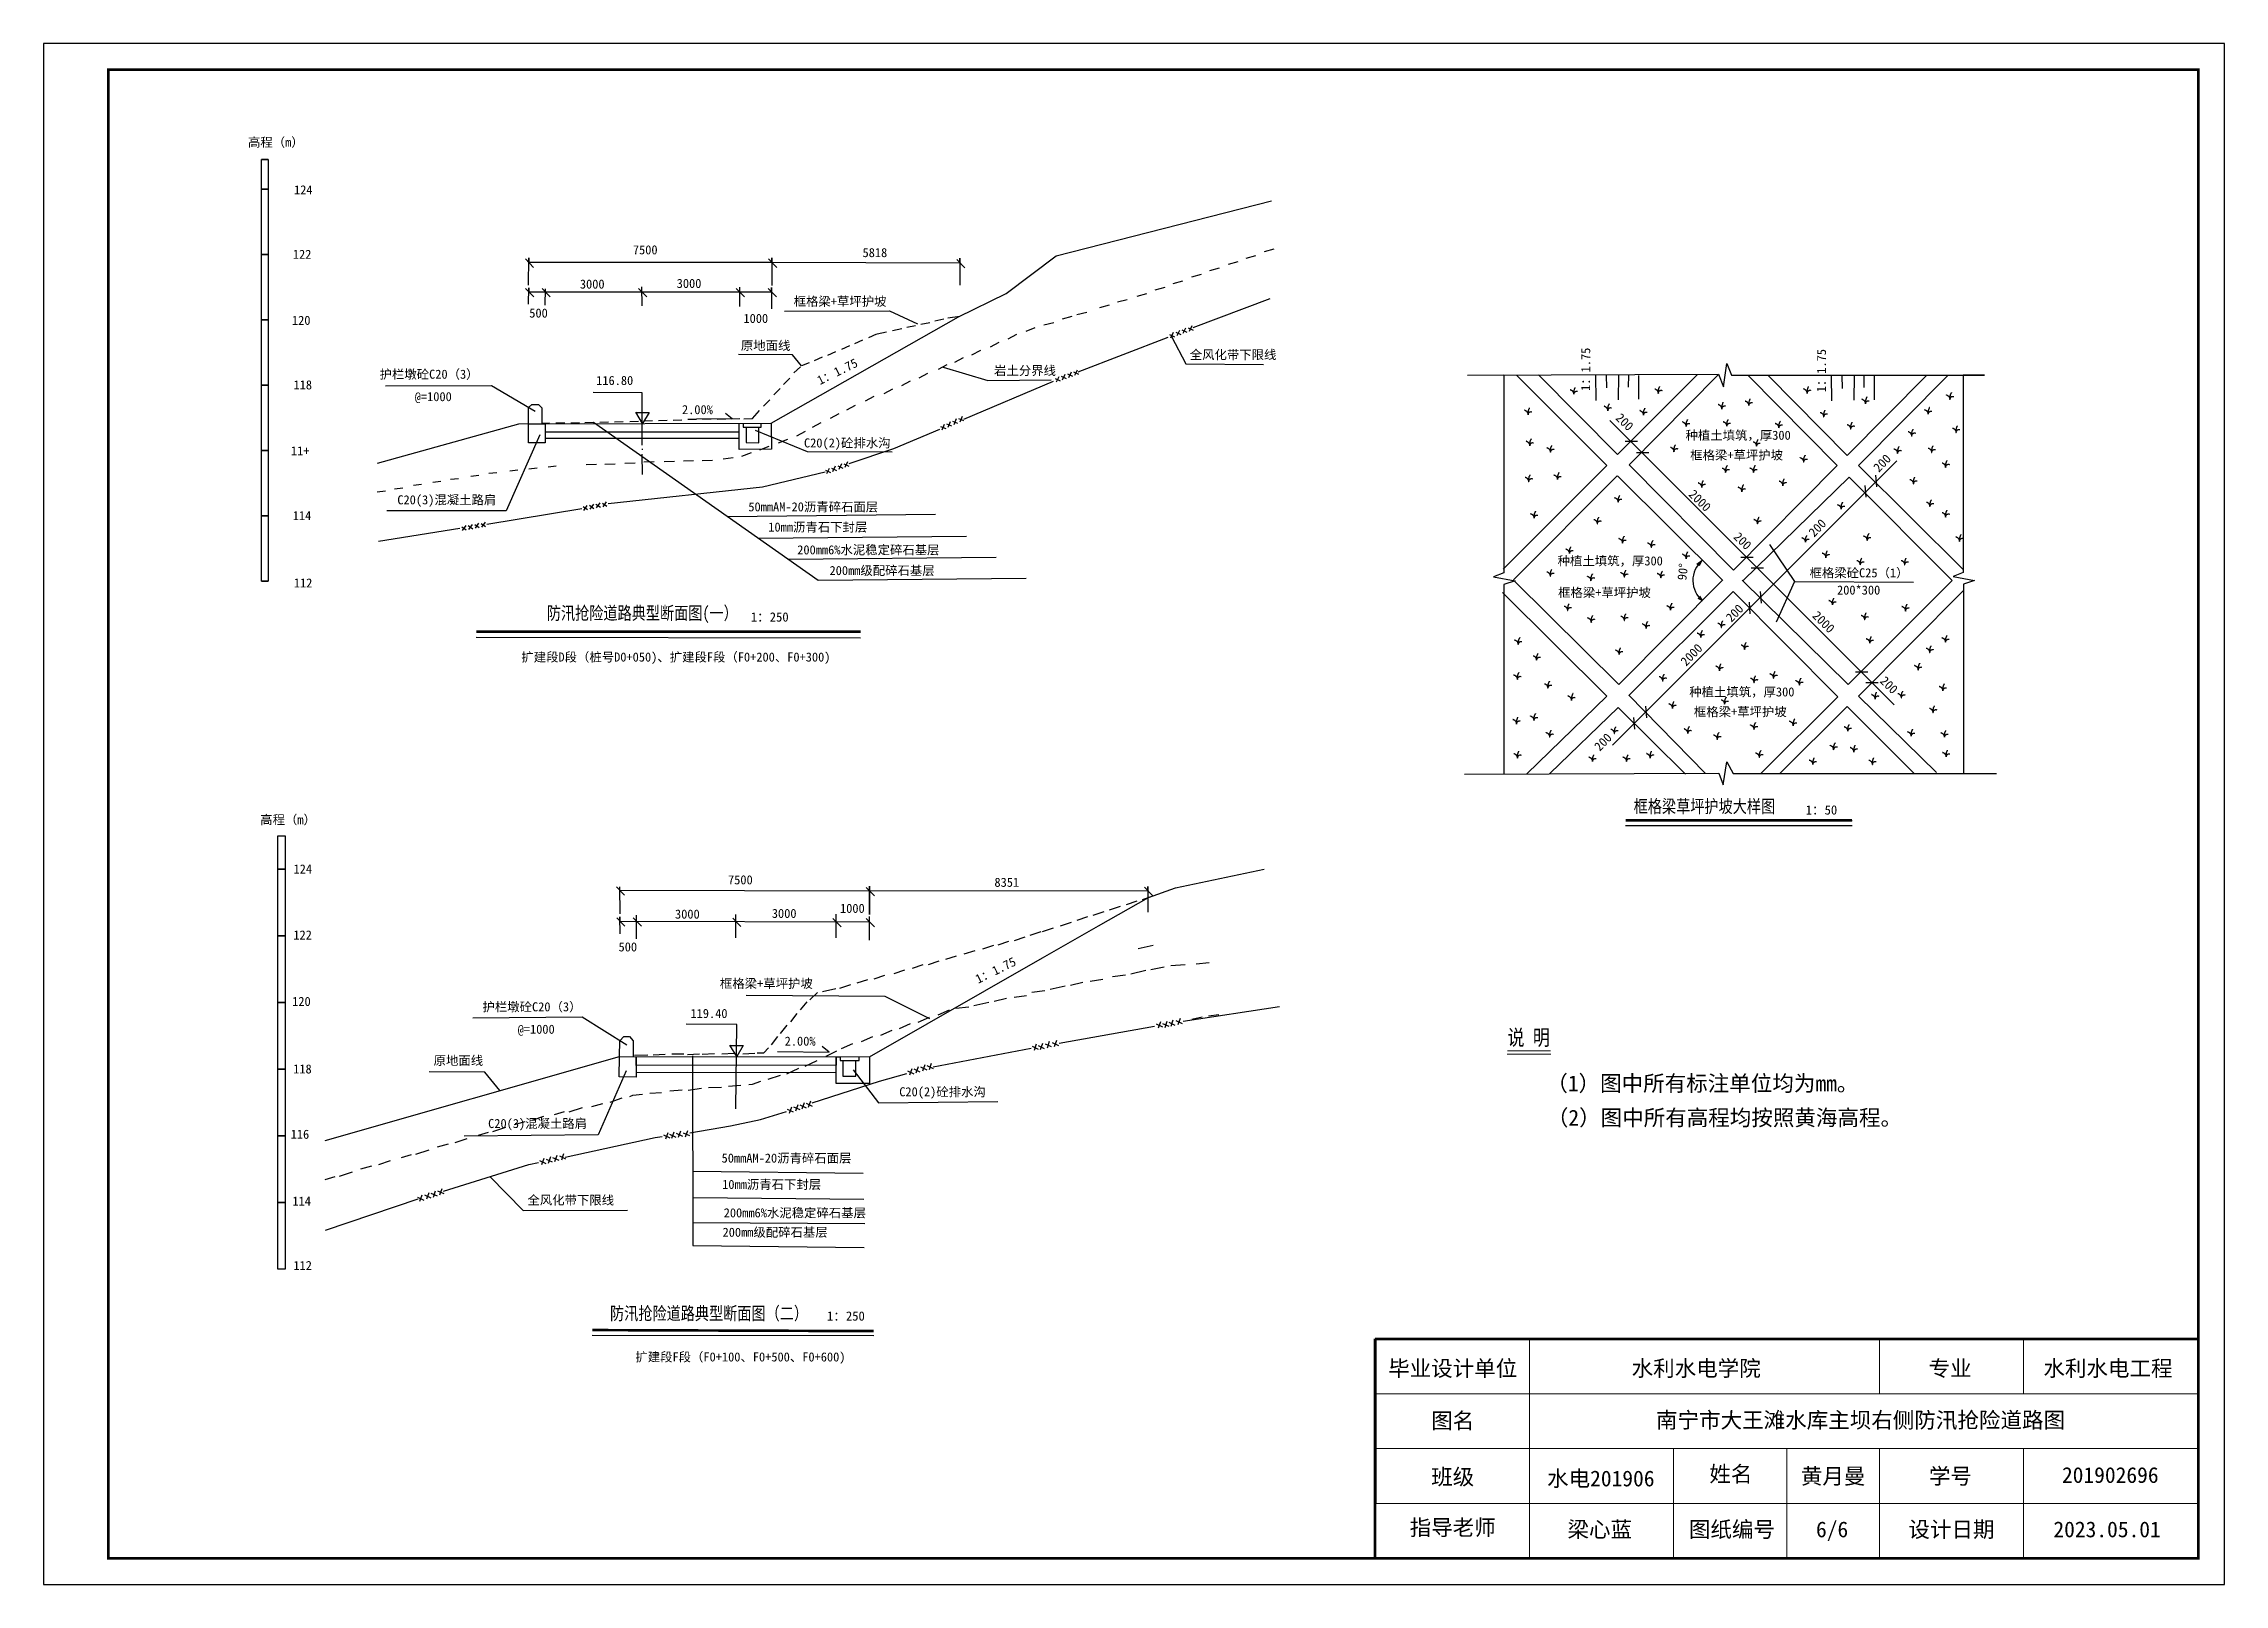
# Model space of a CAD drawing. Header units: millimetres. Extents: x 2456 to 5353, y 685 to 1986.
# Drawn here: x 4512 to 5353, y 1392 to 1986 of the extents above; entities that cross this region are included whole.
import ezdxf
from ezdxf.enums import TextEntityAlignment as Align

# ---------------------------------------------------------------- set-up
doc = ezdxf.new("R2010")
doc.units = ezdxf.units.MM
doc.linetypes.add('2', pattern=[3, 1, -1, 1])
doc.layers.get('0').update_dxf_attribs({"color": 10})
for name, color, linetype in [('0-外框', 6, 'Continuous'), ('2文字', 7, 'Continuous'), ('grass', 7, 'Continuous'), ('TXT-DIM', 7, 'Continuous'), ('TXT-NOTE', 2, 'Continuous'), ('图框', 7, 'Continuous'), ('签名', 193, '2')]:
    doc.layers.add(name, color=color, linetype=linetype)
doc.styles.add('HT', font='', dxfattribs={"width": 0.8})
doc.styles.add('宋体', font='')
doc.styles.get('HT').set_extended_font_data('SimHei')
doc.styles.get('宋体').set_extended_font_data('SimSun')
pattern_1 = [(37.5, (3324.49, -57.057), (-1.6, 48.9413), [0, -38.608, 0, -43.18, 0, -41.275]), (7.5, (3324.49, -57.057), (44.9523, 71.6825), [0, -20.828, 0, -34.798, 0, -13.335]), (327.5, (3293.247, -57.057), (79.0992, 0.1437), [0, -12.7, 0, -45.72, 0, -59.69]), (317.5, (3293.25, -57.06), (76.3556, 22.293), [0, -6.35, 0, -29.972, 0, -34.29])]

msp = doc.modelspace()

# ---------------------------------------------------------------- texts
at = {"layer": '2文字', "color": 0, "linetype": 'Continuous', "style": '宋体'}
for s, height, p in [('1：250', 3.57275, (4791.7306, 1765.3081)), ('1：50', 3.57275, (5197.327, 1690.9251)), ('（1）图中所有标注单位均为mm。', 6.086447, (5151.3884, 1585.5334)), ('（2）图中所有高程均按照黄海高程。', 6.086447, (5159.9108, 1572.2903)), ('1：250', 3.57275, (4821.1067, 1495.8096)), ('毕业设计单位', 6.08645, (5055.1168, 1475.6519)), ('水利水电学院', 6.08645, (5149.0183, 1475.6519)), ('专业', 6.08645, (5246.9485, 1475.6519)), ('水利水电工程', 6.08645, (5307.8024, 1475.6519)), ('图名', 6.08645, (5055.1168, 1455.4872)), ('南宁市大王滩水库主坝右侧防汛抢险道路图', 6.086447, (5212.3866, 1455.7174)), ('姓名', 6.08645, (5162.3865, 1434.9234)), ('班级', 6.08645, (5055.1168, 1433.8201)), ('水电201906', 6.08645, (5112.2272, 1433.1851)), ('黄月曼', 6.08645, (5201.8436, 1434.1017)), ('学号', 6.08645, (5247.0547, 1434.1017)), ('201902696', 6.08645, (5308.7064, 1434.5126)), ('指导老师', 6.08645, (5055.1168, 1414.3025)), ('梁心蓝', 6.08645, (5111.8322, 1413.5585)), ('图纸编号', 6.08645, (5162.7975, 1413.5585)), ('6/6', 6.08645, (5201.4326, 1413.5585)), ('设计日期', 6.08645, (5247.4658, 1413.5585)), ('2023.05.01', 6.08645, (5307.4733, 1413.5585))]:
    msp.add_text(s, height=height, dxfattribs=at).set_placement(p, align=Align.MIDDLE_CENTER)
at = {"layer": 'TXT-DIM', "color": 0, "linetype": 'Continuous', "style": '宋体'}
for s, p in [('高程（m）', (4601.2583, 1948.3366)), ('124', (4611.8515, 1929.9792)), ('122', (4611.4079, 1905.1491)), ('7500', (4743.723, 1906.8658)), ('5818', (4832.2886, 1905.7999)), ('3000', (4723.2798, 1893.6585)), ('3000', (4760.6201, 1893.9175)), ('500', (4702.5689, 1882.4816)), ('框格梁+草坪护坡', (4818.8744, 1887.0063)), ('120', (4611.0592, 1879.687)), ('1000', (4786.3575, 1880.4263)), ('原地面线', (4790.1482, 1869.9785)), ('全风化带下限线', (4970.4169, 1866.4472)), ('护栏墩砼C20（3）', (4660.3578, 1858.9141)), ('岩土分界线', (4890.1727, 1860.3089)), ('118', (4611.6468, 1854.8029)), ('@=1000', (4661.9787, 1850.2721)), ('116.80', (4731.9478, 1856.4996)), ('2.00%%%', (4763.8468, 1845.2666)), ('C20(2)砼排水沟', (4821.6363, 1832.4214)), ('种植土填筑，厚300', (5165.2003, 1835.3845)), ('11+', (4610.6703, 1829.3759)), ('框格梁+草坪护坡', (5164.5997, 1827.7378)), ('C20(3)混凝土路肩', (4667.2018, 1810.483)), ('50mmAM-20沥青碎石面层', (4808.5152, 1807.7846)), ('114', (4611.3609, 1804.3876)), ('10mm沥青石下封层', (4810.2662, 1799.9809)), ('200mm6%%%水泥稳定碎石基层', (4829.7656, 1791.2039)), ('200mm级配碎石基层', (4835.0679, 1783.2324)), ('种植土填筑，厚300', (5115.8775, 1786.9447)), ('框格梁砼C25（1）', (5211.8072, 1782.3376)), ('112', (4611.7751, 1778.433)), ('框格梁+草坪护坡', (5113.6543, 1774.7209)), ('200*300', (5211.6658, 1775.6928)), ('种植土填筑，厚300', (5166.6261, 1736.44)), ('框格梁+草坪护坡', (5166.0255, 1728.7933)), ('高程（m）', (4605.9729, 1687.1755)), ('124', (4611.6543, 1668.1591)), ('7500', (4780.4047, 1663.9811)), ('8351', (4883.1554, 1663.0303)), ('3000', (4759.9615, 1650.7738)), ('3000', (4797.3018, 1651.0328)), ('1000', (4823.5971, 1652.9839)), ('122', (4611.5877, 1642.7208)), ('500', (4737.0042, 1638.1261)), ('框格梁+草坪护坡', (4790.4302, 1624.0236)), ('120', (4611.1318, 1617.1034)), ('护栏墩砼C20（3）', (4700.0416, 1615.0254)), ('@=1000', (4701.6626, 1606.3834)), ('119.40', (4768.3081, 1612.4621)), ('2.00%%%', (4803.4487, 1601.7879)), ('118', (4611.5238, 1591.0674)), ('原地面线', (4671.6579, 1594.3452)), ('C20(2)砼排水沟', (4858.3686, 1582.264)), ('116', (4610.5617, 1565.9053)), ('C20(3)混凝土路肩', (4702.2109, 1570.0413)), ('50mmAM-20沥青碎石面层', (4798.2092, 1556.7081)), ('10mm沥青石下封层', (4792.4774, 1546.5572)), ('114', (4611.2393, 1540.1262)), ('全风化带下限线', (4714.9891, 1540.5135)), ('200mm6%%%水泥稳定碎石基层', (4801.412, 1535.6037)), ('200mm级配碎石基层', (4793.8111, 1528.118)), ('112', (4611.6064, 1515.2965))]:
    msp.add_text(s, height=3.5, dxfattribs=at).set_placement(p, align=Align.MIDDLE_CENTER)
for s, rotation, p in [('1：1.75', 89.7396994, (5106.3885, 1860.8013)), ('1：1.75', 89.7396994, (5197.3092, 1860.2797)), ('1：1.75', 26.1936659, (4817.8059, 1859.9575)), ('200', 315.6467279, (5121.4162, 1840.4987)), ('200', 45.6467279, (5220.7166, 1824.6716)), ('2000', 315.6467279, (5150.4628, 1810.199)), ('200', 45.6467279, (5195.7343, 1799.6839)), ('200', 315.6467279, (5166.9261, 1794.6504)), ('90°', 83.3308329, (5143.8313, 1782.7388)), ('200', 45.6467279, (5163.8284, 1766.8342)), ('2000', 315.6467279, (5198.1605, 1763.3959)), ('2000', 45.6467279, (5147.1941, 1750.7725)), ('200', 315.6467279, (5223.3848, 1739.0838)), ('200', 45.6467279, (5113.0627, 1717.1023)), ('1：1.75', 26.1936659, (4878.837, 1629.13))]:
    msp.add_text(s, height=3.5, rotation=rotation, dxfattribs=at).set_placement(p, align=Align.MIDDLE_CENTER)
for s, p in [('扩建段D段（桩号D0+050)、扩建段F段（F0+200、F0+300)', (4755.5393, 1748.1211)), ('扩建段F段（F0+100、F0+500、F0+600)', (4780.4242, 1478.2944))]:
    msp.add_text(s, height=3.5, dxfattribs=at).set_placement(p, align=Align.CENTER)
at = {"layer": 'TXT-NOTE', "color": 0, "style": 'HT', "width": 0.8}
for s, height, p in [('防汛抢险道路典型断面图(一）', 5, (4742.5903, 1764.3238)), ('框格梁草坪护坡大样图', 5, (5152.1821, 1689.8213)), ('说 明', 6, (5084.4214, 1600.2024)), ('防汛抢险道路典型断面图（二）', 5, (4768.3256, 1494.3435))]:
    msp.add_text(s, height=height, dxfattribs=at).set_placement(p, align=Align.CENTER)

# ---------------------------------------------------------------- blocks, each defined once
blk = doc.blocks.new('$_grass2')
for points in [[(0.08, 0), (0.04, 0.09), (0.04, 0.18), (0, 0.28), (-0.04, 0.37), (-0.04, 0.46), (-0.08, 0.56), (-0.08, 0.65), (-0.16, 0.7), (-0.16, 0.79), (-0.23, 0.83), (-0.23, 0.93), (-0.31, 1.02), (-0.35, 1.11), (-0.43, 1.16), (-0.47, 1.25), (-0.55, 1.3), (-0.62, 1.34), (-0.7, 1.34), (-0.78, 1.39), (-0.86, 1.44), (-0.97, 1.44), (-1.05, 1.48), (-1.36, 1.48), (-1.44, 1.44), (-1.52, 1.44), (-1.52, 1.48)], [(1.75, 1.86), (1.71, 1.9), (1.79, 1.9), (1.64, 1.9), (1.56, 1.86), (1.44, 1.86), (1.36, 1.81), (1.29, 1.76), (1.21, 1.72), (1.13, 1.72), (1.09, 1.62), (1.01, 1.62), (0.94, 1.58), (0.86, 1.53), (0.74, 1.44), (0.66, 1.34), (0.66, 1.25), (0.58, 1.16), (0.51, 1.11), (0.51, 1.02), (0.43, 1.02), (0.39, 0.88), (0.35, 0.79), (0.27, 0.74), (0.27, 0.65), (0.23, 0.56), (0.2, 0.46), (0.12, 0.28), (0.08, 0.18), (0, 0), (0, 0.14), (0.04, 0.23), (0.04, 0.6), (0.08, 0.7), (0.08, 1.16), (0.04, 1.3), (0.04, 1.58), (0, 1.72), (0, 1.81), (-0.04, 1.9), (-0.04, 2.09), (-0.08, 2.18), (-0.08, 2.27), (-0.16, 2.37), (-0.16, 2.46), (-0.19, 2.55), (-0.23, 2.64), (-0.27, 2.74), (-0.31, 2.83), (-0.35, 2.92), (-0.39, 3.02), (-0.39, 3.11), (-0.39, 3.06)]]:
    blk.add_lwpolyline(points)
blk = doc.blocks.new('_grass2')
at = {"layer": 'grass'}
blk.add_blockref('$_grass2', (0, 0), dxfattribs=at)

# ---------------------------------------------------------------- hatches: boundary and pattern name
at = {"layer": '签名', "linetype": 'ByBlock'}
h = msp.add_hatch(dxfattribs=at)
h.set_pattern_fill('AR-SAND', color=256)
h.set_pattern_definition(pattern_1)
h.paths.add_polyline_path([(4598.2513, 1905.0316), (4595.7262, 1905.0316), (4595.7262, 1930.2022), (4598.2513, 1930.2022)])
h = msp.add_hatch(dxfattribs=at)
h.set_pattern_fill('AR-SAND', color=256)
h.set_pattern_definition(pattern_1)
h.paths.add_polyline_path([(4598.2513, 1854.6903), (4595.7262, 1854.6903), (4595.7262, 1879.861), (4598.2513, 1879.861)])
h = msp.add_hatch(dxfattribs=at)
h.set_pattern_fill('AR-SAND', color=256)
h.set_pattern_definition(pattern_1)
h.paths.add_polyline_path([(4598.2513, 1804.3491), (4595.7262, 1804.3491), (4595.7262, 1829.5197), (4598.2513, 1829.5197)])
h = msp.add_hatch(dxfattribs=at)
h.set_pattern_fill('AR-SAND', color=256)
h.set_pattern_definition(pattern_1)
h.paths.add_polyline_path([(4604.8525, 1642.4218), (4602.0045, 1642.4218), (4602.0045, 1668.1222), (4604.8525, 1668.1222)])
h = msp.add_hatch(dxfattribs=at)
h.set_pattern_fill('AR-SAND', color=256)
h.set_pattern_definition(pattern_1)
h.paths.add_polyline_path([(4604.8525, 1591.0209), (4602.0045, 1591.0209), (4602.0045, 1616.7213), (4604.8525, 1616.7213)])
h = msp.add_hatch(dxfattribs=at)
h.set_pattern_fill('AR-SAND', color=256)
h.set_pattern_definition(pattern_1)
h.paths.add_polyline_path([(4604.8525, 1539.6199), (4602.0045, 1539.6199), (4602.0045, 1565.3204), (4604.8525, 1565.3204)])

# ---------------------------------------------------------------- linework, layer by layer
at = {"color": 0}
for p, q in [((4902.2395, 1904.5416), (4985.213, 1925.8082)), ((4698.7161, 1893.2593), (4698.7796, 1903.7464)), ((4698.7796, 1903.7464), (4698.7696, 1902.0976)), ((4698.7696, 1902.0976), (4792.5274, 1902.0461)), ((4698.7796, 1903.7464), (4698.7796, 1903.7464)), ((4792.5274, 1902.0461), (4792.5225, 1893.0635)), ((4792.5274, 1902.0461), (4792.5284, 1903.8232)), ((4792.5284, 1903.8232), (4792.5274, 1902.0461)), ((4792.5274, 1902.0461), (4865.0947, 1901.8599)), ((4865.0947, 1901.8599), (4865.0724, 1893.1953)), ((4865.0947, 1901.8599), (4865.0991, 1903.5929)), ((4865.0991, 1903.5929), (4865.0947, 1901.8599)), ((4882.8558, 1890.0721), (4902.2395, 1904.5416)), ((4968.6549, 1901.3594), (4972.3979, 1902.3429)), ((4975.4256, 1903.7025), (4979.1686, 1904.686)), ((4982.5007, 1906.2109), (4986.2437, 1907.1944)), ((4742.3438, 1892.532), (4742.4435, 1885.2883)), ((4780.11, 1892.4185), (4780.11, 1885.0099)), ((4792.4276, 1890.6359), (4792.428, 1892.3783)), ((4792.428, 1892.3783), (4792.4276, 1890.6359)), ((4940.424, 1891.4539), (4944.167, 1892.4374)), ((4947.3242, 1893.929), (4951.0672, 1894.9125)), ((4954.5146, 1896.4866), (4958.2577, 1897.4701)), ((4961.4452, 1898.9056), (4965.1882, 1899.8891)), ((4698.7233, 1885.9019), (4698.8187, 1892.1954)), ((4698.8187, 1892.1954), (4698.7954, 1890.6584)), ((4698.7954, 1890.6584), (4792.4276, 1890.6359)), ((4705.1267, 1885.5633), (4705.222, 1891.8568)), ((4792.4276, 1890.6359), (4792.426, 1884.1639)), ((4864.5305, 1881.0743), (4882.8558, 1890.0721)), ((4919.081, 1884.6526), (4922.824, 1885.6361)), ((4925.79, 1886.7603), (4929.533, 1887.7438)), ((4933.3745, 1888.9912), (4937.1175, 1889.9748)), ((4955.0422, 1876.9028), (4984.7251, 1888.0532)), ((4792.3129, 1840.0241), (4864.5305, 1881.0743)), ((4797.4546, 1883.2674), (4837.8573, 1883.2844)), ((4837.8573, 1883.2844), (4848.7718, 1878.3621)), ((4839.0303, 1875.7167), (4842.6999, 1876.563)), ((4844.5851, 1877.0638), (4848.0018, 1877.7151)), ((4850.0519, 1878.1879), (4853.4896, 1878.8918)), ((4855.3825, 1879.4403), (4858.8817, 1880.2221)), ((4860.4665, 1880.6027), (4865.0482, 1881.3292)), ((4890.5644, 1875.5117), (4894.0937, 1876.9582)), ((4897.4886, 1877.9164), (4901.2316, 1878.9)), ((4904.5882, 1880.2975), (4908.3313, 1881.281)), ((4910.2154, 1881.8769), (4913.9584, 1882.8604)), ((4949.7091, 1875.794), (4948.7114, 1873.6609)), ((4950.685, 1875.9906), (4952.5882, 1875.0963)), ((4952.0729, 1876.6845), (4951.0751, 1874.5514)), ((4953.0768, 1876.8007), (4954.9801, 1875.9064)), ((4954.4647, 1877.4946), (4953.467, 1875.3614)), ((4814.1885, 1866.301), (4817.2739, 1867.6951)), ((4819.5417, 1868.6031), (4822.6271, 1869.9971)), ((4824.4961, 1870.7849), (4827.5815, 1872.1789)), ((4830.0094, 1873.0569), (4833.0949, 1874.451)), ((4833.1489, 1874.4883), (4836.7669, 1875.2675)), ((4869.7337, 1866.4103), (4873.0875, 1868.2219)), ((4876.8475, 1869.5118), (4880.2012, 1871.3234)), ((4883.7012, 1872.4871), (4887.055, 1874.2988)), ((4910.6487, 1859.788), (4945.4391, 1873.1357)), ((4945.9583, 1874.2327), (4947.8616, 1873.3384)), ((4947.3462, 1874.9266), (4946.3484, 1872.7934)), ((4946.6545, 1873.3871), (4952.2475, 1862.8862)), ((4948.3212, 1875.1001), (4950.2245, 1874.2058)), ((4800.5216, 1866.4377), (4779.7215, 1866.5491)), ((4803.979, 1862.0909), (4800.5216, 1866.4377)), ((4801.0747, 1859.3785), (4803.5479, 1861.7729)), ((4804.0537, 1862.2233), (4807.0903, 1863.3982)), ((4809.0188, 1864.2509), (4812.1042, 1865.645)), ((4849.3758, 1857.4984), (4852.7296, 1859.31)), ((4856.8354, 1860.8391), (4860.1892, 1862.6507)), ((4858.5718, 1861.6598), (4875.7949, 1856.4851)), ((4863.058, 1863.4928), (4866.4118, 1865.3044)), ((4905.561, 1858.8003), (4904.5633, 1856.6671)), ((4906.5368, 1858.9969), (4908.4401, 1858.1026)), ((4907.9247, 1859.6908), (4906.927, 1857.5576)), ((4908.9287, 1859.807), (4910.832, 1858.9127)), ((4910.3166, 1860.5009), (4909.3189, 1858.3677)), ((4952.2475, 1862.8862), (4982.1573, 1862.5955)), ((5060.8555, 1858.5952), (5157.6622, 1858.9556)), ((5060.8555, 1858.5952), (5074.796, 1858.6471)), ((5088.1956, 1858.6299), (5118.607, 1827.9595)), ((5118.607, 1827.9595), (5149.4379, 1858.6576)), ((5123.2092, 1823.9779), (5157.6196, 1858.7465)), ((5157.6622, 1858.9556), (5159.5675, 1853.9928)), ((5159.5675, 1853.9928), (5160.7868, 1863.0192)), ((5160.7868, 1863.0192), (5162.6684, 1858.5311)), ((4684.4892, 1854.488), (4643.5099, 1854.3548)), ((4701.2577, 1844.5873), (4684.4892, 1854.488)), ((4742.5903, 1851.752), (4723.6254, 1851.8599)), ((4742.5362, 1831.6117), (4742.5903, 1851.752)), ((4793.2932, 1850.9762), (4795.7664, 1853.3706)), ((4797.0083, 1854.946), (4799.4815, 1857.3404)), ((4828.6987, 1848.5968), (4832.0525, 1850.4084)), ((4835.8526, 1851.4294), (4839.2064, 1853.2411)), ((4842.6788, 1854.5319), (4846.0325, 1856.3435)), ((4866.6431, 1841.6222), (4901.2098, 1856.167)), ((4875.7949, 1856.4851), (4900.2225, 1856.7663)), ((4901.8102, 1857.239), (4903.7135, 1856.3447)), ((4903.1981, 1857.9329), (4902.2003, 1855.7997)), ((4904.1731, 1858.1064), (4906.0764, 1857.2121)), ((5060.8555, 1858.5952), (5060.8555, 1858.5952)), ((5074.785, 1858.3835), (5074.7991, 1782.2815)), ((5079.7355, 1858.5248), (5114.5808, 1823.7434)), ((5110.194, 1858.5001), (5110.3239, 1848.8335)), ((5114.5441, 1853.6344), (5114.4262, 1858.547)), ((5119.1146, 1849.0574), (5119.1831, 1858.4991)), ((5122.9196, 1853.9587), (5122.9845, 1858.5001)), ((5126.8801, 1849.2228), (5126.945, 1858.4352)), ((5162.6684, 1858.5311), (5260.2299, 1858.5086)), ((5168.9696, 1858.4982), (5203.4334, 1823.7094)), ((5176.8657, 1858.221), (5207.2464, 1827.5836)), ((5201.0502, 1858.3014), (5201.1801, 1848.6349)), ((5205.4003, 1853.4357), (5205.2825, 1858.3483)), ((5207.2464, 1827.5836), (5237.9042, 1858.4982)), ((5209.9708, 1848.8588), (5210.0393, 1858.3005)), ((5246.2139, 1858.5398), (5211.6411, 1823.7446)), ((5213.7758, 1853.7601), (5213.8407, 1858.3014)), ((5217.7363, 1849.0241), (5217.8012, 1858.2365)), ((5260.2299, 1858.5086), (5251.9737, 1858.5105)), ((5251.9737, 1858.5105), (5251.9878, 1782.4084)), ((4698.6388, 1846.0798), (4699.9622, 1847.2419)), ((4698.656, 1839.769), (4698.6388, 1846.0798)), ((4699.9622, 1847.2419), (4702.5095, 1847.1866)), ((4702.5095, 1847.1866), (4703.8663, 1845.9968)), ((4703.8663, 1845.9968), (4703.8833, 1839.7833)), ((4742.6415, 1839.9343), (4740.0351, 1844.2302)), ((4740.1028, 1844.1963), (4745.18, 1844.1963)), ((4745.18, 1844.1963), (4742.6415, 1839.9343)), ((4777.2566, 1841.6533), (4774.6601, 1843.7018)), ((4776.8487, 1841.6663), (4780.1767, 1841.7907)), ((4781.8071, 1841.698), (4785.135, 1841.8223)), ((4785.0837, 1841.8389), (4787.7529, 1844.9241)), ((4789.3257, 1846.6509), (4791.7989, 1849.0452)), ((4815.1974, 1841.9418), (4818.5512, 1843.7535)), ((4821.4234, 1845.1785), (4824.7772, 1846.9901)), ((4864.5622, 1841.8269), (4866.5202, 1841.0597)), ((4865.9014, 1842.6106), (4865.0462, 1840.4164)), ((4640.4407, 1824.5519), (4695.0132, 1839.7591)), ((4703.123, 1835.5356), (4690.1412, 1806.2953)), ((4695.0132, 1839.7591), (4792.3129, 1840.0241)), ((4698.656, 1839.769), (4705.1113, 1839.7866)), ((4698.6761, 1832.397), (4698.656, 1839.769)), ((4704.2141, 1840.027), (4706.7956, 1840.1669)), ((4705.0707, 1836.6709), (4780.0156, 1836.6466)), ((4705.0775, 1834.3114), (4705.0757, 1832.391)), ((4705.1113, 1839.7866), (4705.0775, 1834.3114)), ((4705.0775, 1834.3114), (4780.0472, 1834.2409)), ((4709.2683, 1840.1203), (4712.7206, 1840.1513)), ((4715.0844, 1840.1824), (4718.4123, 1840.3067)), ((4720.4695, 1840.354), (4723.7975, 1840.4783)), ((4723.7975, 1840.4783), (4810.3991, 1779.4642)), ((4726.1669, 1840.4008), (4729.4948, 1840.5252)), ((4731.8956, 1840.5522), (4735.2235, 1840.6766)), ((4737.7503, 1840.7091), (4741.0782, 1840.8335)), ((4743.179, 1840.8939), (4746.5069, 1841.0182)), ((4748.7975, 1841.045), (4752.1254, 1841.1693)), ((4754.4917, 1841.2464), (4757.8196, 1841.3707)), ((4760.1587, 1841.514), (4763.4866, 1841.6384)), ((4777.2566, 1841.6533), (4763.4866, 1841.6384)), ((4765.8291, 1841.593), (4769.1571, 1841.7173)), ((4771.5006, 1841.5771), (4774.8285, 1841.7014)), ((4779.9856, 1829.8808), (4779.9581, 1839.9905)), ((4781.4852, 1839.9769), (4781.4852, 1838.5261)), ((4781.4852, 1838.5261), (4788.4427, 1838.5535)), ((4782.6138, 1838.5262), (4782.5966, 1832.5414)), ((4786.1152, 1837.3506), (4806.1863, 1829.0764)), ((4787.4871, 1832.5071), (4787.5558, 1838.5605)), ((4788.4427, 1838.5535), (4788.4259, 1840.0166)), ((4792.3129, 1840.0241), (4792.4009, 1829.9897)), ((4795.1118, 1832.4185), (4798.7653, 1833.8456)), ((4802.1354, 1835.1378), (4805.4892, 1836.9494)), ((4808.2689, 1838.4894), (4811.6227, 1840.301)), ((4839.5636, 1830.2247), (4857.3813, 1837.6758)), ((4857.628, 1838.796), (4859.5861, 1838.0288)), ((4858.9673, 1839.5797), (4858.1121, 1837.3855)), ((4859.9288, 1839.817), (4861.8868, 1839.0499)), ((4861.268, 1840.6008), (4860.4128, 1838.4066)), ((4862.2288, 1840.8611), (4864.1868, 1840.094)), ((4863.568, 1841.6449), (4862.7128, 1839.4507)), ((5115.6626, 1841.001), (5225.419, 1731.4246)), ((4705.0757, 1832.391), (4698.6761, 1832.397)), ((4742.6444, 1820.2727), (4742.5903, 1828.102)), ((4742.6983, 1829.7219), (4742.6983, 1830.1538)), ((4743.2289, 1825.0617), (4747.1943, 1825.191)), ((4751.0152, 1825.2091), (4754.9806, 1825.3384)), ((4758.4246, 1825.4508), (4762.39, 1825.5801)), ((4765.7371, 1825.6893), (4769.7024, 1825.8186)), ((4773.7778, 1826.3167), (4777.6353, 1826.7986)), ((4792.4009, 1829.9897), (4779.9856, 1829.8808)), ((4781.0105, 1827.299), (4784.6639, 1828.726)), ((4782.5966, 1832.5414), (4787.4871, 1832.5071)), ((4787.8998, 1829.7191), (4791.5532, 1831.1462)), ((4806.1863, 1829.0764), (4838.9615, 1828.9462)), ((4821.7582, 1825.0934), (4820.744, 1822.9679)), ((4822.4036, 1824.5267), (4839.5636, 1830.2247)), ((5116.8001, 1715.8532), (5226.3788, 1825.5653)), ((4661.7952, 1817.3202), (4664.9148, 1817.6827)), ((4668.6412, 1818.4005), (4671.7607, 1818.763)), ((4676.4285, 1819.6308), (4679.5481, 1819.9933)), ((4683.414, 1820.7109), (4686.5335, 1821.0734)), ((4691.5332, 1821.677), (4694.6527, 1822.0395)), ((4698.8797, 1822.402), (4701.9992, 1822.7645)), ((4706.2579, 1823.2183), (4709.3775, 1823.5808)), ((4720.9382, 1824.0888), (4724.9036, 1824.2181)), ((4728.1648, 1824.2493), (4732.1301, 1824.3787)), ((4735.8821, 1824.5562), (4739.8474, 1824.6855)), ((4788.9647, 1815.4565), (4813.1617, 1821.297)), ((4813.2268, 1821.8972), (4815.1231, 1820.9882)), ((4814.62, 1822.5804), (4813.6058, 1820.455)), ((4815.5964, 1822.7464), (4817.4927, 1821.8374)), ((4816.9896, 1823.4296), (4815.9754, 1821.3042)), ((4817.9669, 1823.6186), (4819.8633, 1822.7096)), ((4819.3602, 1824.3018), (4818.346, 1822.1764)), ((4820.365, 1824.4102), (4822.2613, 1823.5012)), ((5114.5808, 1823.7434), (5074.567, 1783.7562)), ((5118.5703, 1819.6729), (5078.5506, 1779.5881)), ((5159.2464, 1779.3715), (5118.6793, 1819.7653)), ((5163.3485, 1783.307), (5123.1949, 1823.9842)), ((5203.4334, 1823.7094), (5163.3485, 1783.307)), ((5167.0762, 1779.4195), (5208.0485, 1819.2617)), ((5208.0485, 1819.2617), (5247.7791, 1779.4195)), ((5211.6411, 1823.7446), (5251.9132, 1783.5922)), ((4640.3826, 1813.5939), (4643.5022, 1813.9564)), ((4647.0568, 1814.7539), (4650.1763, 1815.1164)), ((4654.322, 1816.1795), (4657.4415, 1816.542)), ((4721.241, 1808.3514), (4719.8956, 1806.4186)), ((4722.2314, 1808.3568), (4723.9552, 1807.1523)), ((4723.717, 1808.805), (4722.3715, 1806.8722)), ((4724.712, 1808.833), (4726.4358, 1807.6285)), ((4726.1976, 1809.2812), (4724.8521, 1807.3484)), ((4727.2067, 1809.2252), (4728.9305, 1808.0207)), ((4728.6923, 1809.6734), (4727.3468, 1807.7406)), ((4729.4366, 1809.0867), (4788.9647, 1815.4565)), ((4690.1412, 1806.2953), (4644.0535, 1806.2953)), ((4673.0028, 1800.0793), (4674.7266, 1798.8748)), ((4674.4884, 1800.5274), (4673.1429, 1798.5946)), ((4675.4787, 1800.5329), (4677.2025, 1799.3284)), ((4676.9643, 1800.9811), (4675.6188, 1799.0483)), ((4677.9593, 1801.0091), (4679.6831, 1799.8046)), ((4679.4449, 1801.4573), (4678.0994, 1799.5245)), ((4680.454, 1801.4013), (4682.1778, 1800.1968)), ((4681.9396, 1801.8495), (4680.5941, 1799.9167)), ((4682.6844, 1801.0661), (4719.2252, 1807.1346)), ((4719.7555, 1807.9032), (4721.4793, 1806.6987)), ((4775.4363, 1804.1093), (4855.6018, 1804.9494)), ((4775.4363, 1804.1093), (4855.6018, 1804.9494)), ((4640.7924, 1794.4928), (4672.171, 1799.5036)), ((4787.3865, 1795.6774), (4867.552, 1796.5175)), ((5177.2342, 1793.2983), (5186.8781, 1779.0268)), ((4798.9145, 1787.5555), (4879.08, 1788.3956)), ((4798.9145, 1787.5555), (4879.08, 1788.3956)), ((5149.2542, 1785.6249), (5151.2449, 1787.0703)), ((5151.2449, 1787.0703), (5150.1666, 1785.0815)), ((4810.3991, 1779.4642), (4890.5646, 1780.3042)), ((4810.3991, 1779.4642), (4890.5646, 1780.3042)), ((4810.3991, 1779.4642), (4890.5646, 1780.3042)), ((4810.3991, 1779.4642), (4890.5646, 1780.3042)), ((5074.7991, 1782.2815), (5070.8878, 1780.7292)), ((5070.8878, 1780.7292), (5079.1406, 1779.2925)), ((5114.6021, 1734.7369), (5074.3727, 1774.7293)), ((5074.856, 1777.7986), (5074.8502, 1704.7935)), ((5074.856, 1777.7917), (5074.8502, 1704.7866)), ((5079.1406, 1779.2925), (5074.856, 1777.7986)), ((5079.1406, 1779.2856), (5074.856, 1777.7917)), ((5078.8066, 1779.2803), (5119.145, 1739.2989)), ((5119.145, 1739.2989), (5159.1528, 1779.4455)), ((5123.0397, 1735.0372), (5163.2383, 1775.1543)), ((5163.2383, 1775.1543), (5203.6526, 1734.5596)), ((5207.635, 1739.3018), (5166.8001, 1779.5575)), ((5186.8781, 1779.0268), (5179.8303, 1763.3654)), ((5186.8781, 1779.0268), (5232.8732, 1778.749)), ((5247.7791, 1779.4195), (5207.635, 1739.3018)), ((5211.5665, 1734.842), (5251.9511, 1775.3755)), ((5251.9878, 1782.4084), (5248.0765, 1780.8562)), ((5248.0765, 1780.8562), (5256.3293, 1779.4195)), ((5252.0447, 1777.9256), (5252.0389, 1704.9205)), ((5256.3293, 1779.4195), (5252.0447, 1777.9256)), ((5149.6073, 1772.5159), (5151.3941, 1771.6185)), ((5151.3941, 1771.6185), (5150.3692, 1773.3064)), ((4678.5995, 1759.624), (4826.7957, 1759.6549)), ((4678.5325, 1757.5475), (4826.7129, 1757.3047)), ((5083.6397, 1704.8479), (5114.6021, 1734.7369)), ((5152.5719, 1704.9628), (5123.0729, 1735.1267)), ((5203.6526, 1734.5596), (5173.9367, 1704.9096)), ((5241.6828, 1705.33), (5211.5665, 1734.842)), ((5092.6093, 1704.9403), (5118.8902, 1730.4533)), ((5118.8902, 1730.4533), (5144.8381, 1704.7734)), ((5181.3174, 1705.0194), (5207.2712, 1730.7772)), ((5207.2712, 1730.7772), (5232.9573, 1705.1089)), ((5159.4514, 1700.5706), (5160.8756, 1709.4046)), ((5160.8756, 1709.4046), (5163.262, 1704.9275)), ((5059.6078, 1704.7468), (5157.8032, 1705.0477)), ((5157.8032, 1705.0477), (5159.4514, 1700.5706)), ((5163.262, 1704.9275), (5264.8854, 1704.9195)), ((5121.7156, 1684.9498), (5209.1308, 1684.9402)), ((5121.8644, 1686.8835), (5209.1182, 1686.8964)), ((4948.1827, 1660.9245), (4982.407, 1668.0412)), ((4733.8473, 1661.2488), (4733.8913, 1650.8094)), ((4733.8473, 1661.2488), (4733.8473, 1661.2488)), ((4733.8473, 1661.2488), (4733.8473, 1661.2488)), ((4733.8473, 1661.2488), (4733.8526, 1659.9749)), ((4733.8526, 1659.9749), (4830.2144, 1659.7624)), ((4830.2144, 1659.7624), (4830.2045, 1650.6424)), ((4830.2045, 1650.6424), (4830.2246, 1659.7624)), ((4830.2144, 1659.7624), (4830.2185, 1661.5934)), ((4830.2185, 1661.5934), (4830.2144, 1659.7624)), ((4830.2246, 1659.7624), (4937.5584, 1659.8213)), ((4918.4841, 1646.2559), (4937.7604, 1657.1582)), ((4935.4441, 1656.4279), (4939.6173, 1657.8173)), ((4937.5584, 1659.8213), (4937.5201, 1651.4926)), ((4937.5584, 1659.8213), (4937.5576, 1661.4096)), ((4937.5576, 1661.4096), (4937.5584, 1659.8213)), ((4937.7604, 1657.1582), (4948.1827, 1660.9245)), ((4734.0222, 1643.1771), (4733.9738, 1649.6632)), ((4733.9738, 1649.6632), (4733.9856, 1648.0815)), ((4740.3623, 1641.2805), (4740.3907, 1650.3291)), ((4778.6802, 1641.5798), (4778.7087, 1650.6285)), ((4817.3465, 1641.6581), (4817.375, 1650.7068)), ((4830.1661, 1640.7677), (4830.1945, 1649.8163)), ((4910.287, 1648.3979), (4914.4602, 1649.7872)), ((4916.5134, 1650.3361), (4920.6865, 1651.7255)), ((4922.7895, 1652.4094), (4926.9627, 1653.7988)), ((4929.2761, 1654.516), (4933.4492, 1655.9054)), ((4733.9856, 1648.0815), (4830.1881, 1647.7791)), ((4879.7694, 1638.9383), (4883.9426, 1640.3277)), ((4886.0996, 1640.5667), (4890.2728, 1641.9561)), ((4892.1852, 1642.6123), (4896.3584, 1644.0017)), ((4896.9214, 1633.9621), (4918.4841, 1646.2559)), ((4896.947, 1644.0759), (4901.1202, 1645.4653)), ((4903.9014, 1646.2552), (4908.0746, 1647.6446)), ((4830.1917, 1595.7413), (4896.9214, 1633.9621)), ((4852.8989, 1631.376), (4857.0721, 1632.7654)), ((4859.586, 1633.3322), (4863.7592, 1634.7216)), ((4866.7394, 1635.3959), (4870.9126, 1636.7853)), ((4873.9725, 1637.3521), (4878.1456, 1638.7415)), ((4933.8673, 1637.4736), (4939.623, 1638.8006)), ((4961.2055, 1631.9727), (4956.165, 1631.4287)), ((4818.794, 1622.2421), (4822.9672, 1623.6315)), ((4825.4554, 1624.2178), (4829.6286, 1625.6071)), ((4832.0074, 1625.8268), (4836.1806, 1627.2162)), ((4839.6571, 1627.9119), (4843.8303, 1629.3013)), ((4846.765, 1629.9076), (4850.9382, 1631.297)), ((4907.6764, 1623.3931), (4912.4781, 1624.5164)), ((4915.3574, 1624.9052), (4920.1861, 1625.6175)), ((4928.949, 1627.1656), (4923.9085, 1626.6216)), ((4930.9581, 1627.7789), (4936.7139, 1629.1059)), ((4938.7571, 1629.4122), (4943.8829, 1630.4218)), ((4946.438, 1630.9242), (4951.8909, 1631.358)), ((4836.2773, 1619.0393), (4782.6472, 1619.3961)), ((4803.6582, 1613.8566), (4806.1692, 1616.9743)), ((4807.2157, 1617.7109), (4810.1405, 1620.4882)), ((4812.0721, 1620.9757), (4817.2577, 1622.027)), ((4853.5359, 1610.4161), (4836.2773, 1619.0393)), ((4868.4897, 1614.9231), (4863.4492, 1614.3791)), ((4870.4988, 1615.5364), (4876.2546, 1616.8634)), ((4878.2978, 1617.1697), (4883.0994, 1618.293)), ((4885.9787, 1618.6817), (4890.8074, 1619.3941)), ((4897.8684, 1621.1466), (4892.8279, 1620.6026)), ((4899.8775, 1621.7598), (4905.6332, 1623.0868)), ((4951.2255, 1609.5326), (4988.3704, 1615.1885)), ((4719.3712, 1610.9802), (4677.2981, 1610.6101)), ((4736.6299, 1600.2441), (4719.3712, 1610.9802)), ((4779.0456, 1608.2153), (4759.4793, 1608.2956)), ((4778.6433, 1575.7072), (4779.0456, 1608.2153)), ((4795.8991, 1604.792), (4798.4101, 1607.9097)), ((4799.8447, 1609.272), (4802.3558, 1612.3896)), ((4841.7387, 1606.6651), (4846.0811, 1608.5867)), ((4848.9589, 1609.0593), (4853.3013, 1610.9809)), ((4856.6655, 1611.9039), (4861.0079, 1613.8254)), ((4903.3767, 1601.0584), (4940.1235, 1607.5348)), ((4940.8088, 1608.4051), (4943.2146, 1607.3193)), ((4942.4653, 1609.2062), (4941.5852, 1606.7247)), ((4943.2644, 1608.6082), (4945.6702, 1607.5223)), ((4944.9209, 1609.4092), (4944.0407, 1606.9277)), ((4945.5863, 1609.0655), (4947.9921, 1607.9796)), ((4947.2428, 1609.8666), (4946.3627, 1607.3851)), ((4948.3974, 1609.7259), (4950.8032, 1608.64)), ((4950.0538, 1610.527), (4949.1737, 1608.0455)), ((4954.4843, 1610.2503), (4958.4857, 1611.1864)), ((4960.8851, 1611.5103), (4964.909, 1612.1039)), ((4733.8316, 1595.8536), (4733.962, 1601.9659)), ((4733.962, 1601.9659), (4735.4611, 1603.5523)), ((4735.4611, 1603.5523), (4737.601, 1603.5406)), ((4737.601, 1603.5406), (4739.1053, 1601.9689)), ((4739.1053, 1601.9689), (4739.0982, 1595.8474)), ((4779.0018, 1595.8968), (4776.3954, 1600.1927)), ((4776.4632, 1600.1589), (4781.5403, 1600.1589)), ((4781.5403, 1600.1589), (4779.0018, 1595.8968)), ((4789.5163, 1597.3344), (4791.3078, 1599.2366)), ((4792.3842, 1600.4195), (4794.8952, 1603.5371)), ((4814.6421, 1597.5028), (4811.9349, 1599.7397)), ((4819.4523, 1598.9462), (4823.7947, 1600.8678)), ((4827.1006, 1601.6114), (4831.4429, 1603.5329)), ((4834.5483, 1604.1538), (4838.8907, 1606.0754)), ((4854.7531, 1591.9196), (4892.5833, 1599.0405)), ((4892.8833, 1599.8228), (4895.2891, 1598.737)), ((4894.5398, 1600.6239), (4893.6597, 1598.1424)), ((4895.2138, 1600.064), (4897.6196, 1598.9781)), ((4896.8702, 1600.865), (4895.9901, 1598.3836)), ((4897.8926, 1600.7867), (4900.2984, 1599.7009)), ((4899.549, 1601.5878), (4898.6689, 1599.1063)), ((4900.7064, 1601.215), (4903.1122, 1600.1291)), ((4902.3629, 1602.016), (4901.4828, 1599.5346)), ((4620.338, 1563.4279), (4733.8316, 1595.8536)), ((4681.8282, 1589.838), (4660.3523, 1589.9828)), ((4687.5896, 1582.7733), (4681.8282, 1589.838)), ((4736.3853, 1590.3189), (4725.5393, 1565.7015)), ((4733.6634, 1587.9661), (4733.8316, 1595.8536)), ((4733.8316, 1595.8536), (4830.1917, 1595.7413)), ((4739.5376, 1596.3469), (4744.6805, 1596.4599)), ((4740.2499, 1592.3957), (4740.2433, 1595.8461)), ((4740.2433, 1595.8461), (4740.2549, 1589.8386)), ((4817.4059, 1592.5454), (4740.2499, 1592.3957)), ((4740.2549, 1589.8386), (4740.2527, 1587.9585)), ((4740.2549, 1589.8386), (4817.4027, 1589.7487)), ((4746.7692, 1596.5507), (4751.45, 1596.7281)), ((4753.9781, 1596.9498), (4758.5921, 1596.9055)), ((4759.9926, 1596.6865), (4764.6734, 1596.8639)), ((4761.9022, 1596.0968), (4762.1354, 1522.9654)), ((4765.7142, 1596.7932), (4770.395, 1596.9706)), ((4773.2828, 1596.9353), (4777.9636, 1597.1127)), ((4781.2993, 1596.947), (4785.9801, 1597.1244)), ((4786.8702, 1597.2222), (4789.5163, 1597.3344)), ((4794.7559, 1597.8146), (4814.6421, 1597.5028)), ((4798.3617, 1589.1762), (4802.9458, 1591.3334)), ((4805.3929, 1592.1968), (4810.0594, 1594.2923)), ((4817.5015, 1597.8874), (4813.4108, 1595.8944)), ((4817.3977, 1585.4726), (4817.4097, 1595.7562)), ((4817.4097, 1595.7562), (4817.4059, 1592.5454)), ((4817.4097, 1595.7562), (4818.912, 1595.7544)), ((4818.912, 1595.7544), (4818.9104, 1594.3699)), ((4818.9104, 1594.3699), (4826.1678, 1594.3615)), ((4818.9104, 1594.3699), (4819.9571, 1594.3687)), ((4819.9571, 1594.3687), (4819.9499, 1588.2587)), ((4823.9042, 1590.6744), (4833.6795, 1578.0445)), ((4824.9778, 1588.2529), (4824.9849, 1594.3629)), ((4826.1678, 1594.3615), (4826.1695, 1595.746)), ((4830.1917, 1595.7413), (4830.1797, 1585.4577)), ((4844.8682, 1590.3161), (4847.274, 1589.2303)), ((4846.5247, 1591.1172), (4845.6446, 1588.6357)), ((4847.2655, 1591.0881), (4849.6713, 1590.0022)), ((4848.922, 1591.8891), (4848.0418, 1589.4077)), ((4849.8775, 1591.86), (4852.2833, 1590.7742)), ((4851.5339, 1592.6611), (4850.6538, 1590.1796)), ((4852.3814, 1592.3659), (4854.7872, 1591.28)), ((4854.0379, 1593.167), (4853.1577, 1590.6855)), ((4740.2527, 1587.9585), (4733.6634, 1587.9661)), ((4738.9162, 1580.9764), (4742.66, 1581.3957)), ((4745.4412, 1581.6666), (4750.0253, 1581.9916)), ((4753.1463, 1582.609), (4757.9266, 1582.9992)), ((4760.3324, 1582.934), (4765.4042, 1583.6485)), ((4768.1356, 1583.9409), (4773.0781, 1584.1037)), ((4775.8862, 1584.4814), (4780.5941, 1584.8404)), ((4783.7008, 1585.069), (4785.0402, 1585.2)), ((4785.0402, 1585.2), (4788.2778, 1586.3434)), ((4791.1543, 1587.1278), (4795.8635, 1588.6634)), ((4808.1399, 1577.9697), (4834.0976, 1586.36)), ((4830.1797, 1585.4577), (4817.3977, 1585.4726)), ((4819.9499, 1588.2587), (4824.9778, 1588.2529)), ((4834.0976, 1586.36), (4844.5455, 1589.3065)), ((4700.0992, 1571.2965), (4704.6748, 1572.8737)), ((4708.7456, 1573.5583), (4712.606, 1574.683)), ((4714.4309, 1574.4924), (4719.48, 1576.1638)), ((4723.0908, 1576.6208), (4727.3195, 1577.7566)), ((4730.2016, 1578.2926), (4734.7772, 1579.8698)), ((4737.8185, 1580.3957), (4738.9162, 1580.9764)), ((4788.1428, 1571.557), (4798.1485, 1574.6781)), ((4798.4115, 1575.5713), (4800.8173, 1574.4855)), ((4800.068, 1576.3724), (4799.1878, 1573.8909)), ((4800.9495, 1576.4604), (4803.3553, 1575.3745)), ((4802.606, 1577.2615), (4801.7259, 1574.78)), ((4803.3411, 1577.1832), (4805.7469, 1576.0973)), ((4804.9976, 1577.9842), (4804.1175, 1575.5027)), ((4805.754, 1577.8609), (4808.1598, 1576.775)), ((4807.4105, 1578.6619), (4806.5304, 1576.1805)), ((4833.6795, 1578.0445), (4879.6544, 1578.4972)), ((4725.5393, 1565.7015), (4673.934, 1565.1631)), ((4679.3854, 1565.5754), (4683.2458, 1566.7001)), ((4684.9179, 1566.9121), (4689.967, 1568.5835)), ((4693.2501, 1569.6874), (4697.4787, 1570.8232)), ((4712.8775, 1557.1116), (4747.5427, 1564.6281)), ((4747.5427, 1564.6281), (4750.3068, 1565.0224)), ((4750.7476, 1565.6315), (4753.1534, 1564.5457)), ((4752.4041, 1566.4326), (4751.5239, 1563.9511)), ((4753.1307, 1565.8935), (4755.5365, 1564.8076)), ((4754.7871, 1566.6945), (4753.907, 1564.2131)), ((4755.6459, 1566.2864), (4758.0517, 1565.2005)), ((4757.3024, 1567.0874), (4756.4223, 1564.606)), ((4758.3447, 1566.47), (4760.7505, 1565.3842)), ((4760.0011, 1567.2711), (4759.121, 1564.7896)), ((4760.8827, 1566.3876), (4776.583, 1569.1123)), ((4776.583, 1569.1123), (4788.1428, 1571.557)), ((4649.7679, 1556.9301), (4653.6283, 1558.0547)), ((4655.3004, 1558.2668), (4660.3494, 1559.9382)), ((4663.6325, 1561.0421), (4667.8612, 1562.1778)), ((4670.4817, 1562.6511), (4675.0573, 1564.2283)), ((4704.625, 1556.5247), (4703.7449, 1554.0432)), ((4705.4867, 1556.3459), (4707.8925, 1555.26)), ((4707.1431, 1557.147), (4706.263, 1554.6655)), ((4707.9778, 1556.9425), (4710.3836, 1555.8567)), ((4709.6343, 1557.7436), (4708.7541, 1555.2621)), ((4710.5997, 1557.5392), (4713.0055, 1556.4533)), ((4712.2562, 1558.3402), (4711.3761, 1555.8587)), ((4620.2357, 1548.4482), (4624.096, 1549.5729)), ((4625.7682, 1549.785), (4630.8172, 1551.4564)), ((4634.1003, 1552.5603), (4638.329, 1553.696)), ((4640.9495, 1554.1693), (4645.525, 1555.7465)), ((4665.899, 1544.0078), (4698.8366, 1554.1915)), ((4683.7989, 1549.6027), (4696.6498, 1536.5148)), ((4698.8366, 1554.1915), (4702.6117, 1555.0237)), ((4702.9685, 1555.7236), (4705.3743, 1554.6377)), ((4762.1354, 1551.7051), (4827.8012, 1550.8606)), ((4620.3835, 1528.9116), (4656.0924, 1540.9518)), ((4655.8762, 1541.6004), (4658.282, 1540.5146)), ((4657.5327, 1542.4015), (4656.6526, 1539.92)), ((4658.592, 1542.5047), (4660.9978, 1541.4189)), ((4660.2485, 1543.3058), (4659.3683, 1540.8243)), ((4661.1002, 1543.1769), (4663.506, 1542.091)), ((4662.7567, 1543.978), (4661.8765, 1541.4965)), ((4663.5828, 1544.1075), (4665.9886, 1543.0217)), ((4665.2392, 1544.9086), (4664.3591, 1542.4271)), ((4762.3913, 1541.4868), (4828.0013, 1540.8537)), ((4696.6498, 1536.5148), (4736.8929, 1536.6381)), ((4762.1354, 1531.9066), (4828.4018, 1531.4472)), ((4762.1354, 1522.9654), (4828.2016, 1522.2408)), ((4723.3607, 1490.3954), (4831.789, 1489.9951)), ((4723.2916, 1488.4411), (4831.8935, 1488.3301))]:
    msp.add_line(p, q, dxfattribs=at)
at = {"color": 0, "linetype": 'ByBlock', "lineweight": 70}
for p, q in [((5025.1678, 1402.3557), (5025.1678, 1487.0336)), ((5025.1678, 1487.0336), (5342.7099, 1487.0336)), ((5025.1678, 1487.0336), (5025.1678, 1465.8641)), ((5025.1678, 1465.8641), (5025.1678, 1444.6947)), ((5025.1678, 1444.6947), (5025.1678, 1423.5252))]:
    msp.add_line(p, q, dxfattribs=at)
at = {"color": 0, "linetype": 'ByBlock', "lineweight": 18}
for p, q in [((5084.7069, 1402.3557), (5084.7069, 1487.0336)), ((5219.6623, 1465.8641), (5219.6623, 1487.0336)), ((5275.2322, 1465.8641), (5275.2322, 1487.0336)), ((5025.1678, 1465.8641), (5342.7099, 1465.8641)), ((5025.1678, 1444.6947), (5342.7099, 1444.6947)), ((5140.2768, 1402.3557), (5140.2768, 1444.6947)), ((5183.9388, 1402.3557), (5183.9388, 1444.6947)), ((5219.6623, 1402.3557), (5219.6623, 1444.6947)), ((5275.2322, 1402.3557), (5275.2322, 1444.6947)), ((5025.1678, 1423.5252), (5342.7099, 1423.5252))]:
    msp.add_line(p, q, dxfattribs=at)
at = {"color": 0}
for points in [[(4595.7079, 1941.7184), (4598.2513, 1941.7184), (4598.2513, 1779.1784), (4595.7079, 1779.1784)], [(4595.7079, 1941.7184), (4598.2513, 1941.7184), (4598.2513, 1941.7184), (4595.7079, 1941.7184)], [(4595.7079, 1941.7184), (4598.2513, 1941.7184), (4598.2513, 1930.2022), (4595.7262, 1930.2022)], [(4595.7262, 1930.2022), (4598.2513, 1930.2022), (4598.2513, 1930.2022), (4595.7262, 1930.2022)], [(4598.2513, 1905.0316), (4595.7262, 1905.0316), (4595.7262, 1930.2022), (4598.2513, 1930.2022)], [(4598.2513, 1879.861), (4595.7262, 1879.861), (4595.7262, 1905.0316), (4598.2513, 1905.0316)], [(4598.2513, 1854.6903), (4595.7262, 1854.6903), (4595.7262, 1879.861), (4598.2513, 1879.861)], [(4598.2513, 1829.5197), (4595.7262, 1829.5197), (4595.7262, 1854.6903), (4598.2513, 1854.6903)], [(4598.2513, 1804.3491), (4595.7262, 1804.3491), (4595.7262, 1829.5197), (4598.2513, 1829.5197)], [(4598.2513, 1779.1784), (4595.7262, 1779.1784), (4595.7262, 1804.3491), (4598.2513, 1804.3491)], [(4598.2513, 1779.1784), (4595.7079, 1779.1784), (4595.7079, 1779.1784), (4598.2513, 1779.1784)], [(4604.8525, 1668.1222), (4602.0045, 1668.1222), (4602.0045, 1680.9725), (4604.8525, 1680.9725)], [(4604.8525, 1642.4218), (4602.0045, 1642.4218), (4602.0045, 1668.1222), (4604.8525, 1668.1222)], [(4604.8525, 1616.7213), (4602.0045, 1616.7213), (4602.0045, 1642.4218), (4604.8525, 1642.4218)], [(4604.8525, 1591.0209), (4602.0045, 1591.0209), (4602.0045, 1616.7213), (4604.8525, 1616.7213)], [(4604.8525, 1565.3204), (4602.0045, 1565.3204), (4602.0045, 1591.0209), (4604.8525, 1591.0209)], [(4604.8525, 1539.6199), (4602.0045, 1539.6199), (4602.0045, 1565.3204), (4604.8525, 1565.3204)], [(4604.8525, 1513.9195), (4602.0045, 1513.9195), (4602.0045, 1539.6199), (4604.8525, 1539.6199)]]:
    msp.add_lwpolyline(points, close=True, dxfattribs=at)
msp.add_arc((5157.8794, 1779.4055), 10.1463, 130.826994, 230.9015662, dxfattribs=at)
at = {"layer": '0-外框', "color": 0}
msp.add_lwpolyline([(5352.7099, 1392.3557), (5352.7099, 1986.3557), (4511.7099, 1986.3557), (4511.7099, 1392.3557)], close=True, dxfattribs=at)
at = {"layer": 'TXT-NOTE', "color": 0, "lineweight": 0, "const_width": 0.32}
msp.add_lwpolyline([(5076.1346, 1598.0411), (5092.9384, 1598.0411)], dxfattribs=at)
at = {"layer": 'TXT-NOTE', "color": 0, "lineweight": 0}
msp.add_lwpolyline([(5076.1346, 1596.7556), (5092.9384, 1596.7556)], dxfattribs=at)
at = {"layer": '图框', "color": 0}
msp.add_line((5342.7099, 1402.3557), (5162.7099, 1402.3557), dxfattribs=at)
at = {"layer": '图框', "color": 0, "const_width": 1}
msp.add_lwpolyline([(4536.7099, 1402.3557), (4536.7099, 1976.3557), (5342.7099, 1976.3557), (5342.7099, 1402.3557), (4536.7099, 1402.3557)], dxfattribs=at)
at = {"layer": '签名', "color": 0, "linetype": 'ByBlock'}
for p, q in [((4697.509, 1903.3432), (4700.6813, 1900.0946)), ((4791.267, 1903.3367), (4794.4394, 1900.0881)), ((4863.8343, 1903.1506), (4867.0066, 1899.902)), ((4697.535, 1891.9491), (4700.7074, 1888.7005)), ((4703.9434, 1891.9476), (4707.1158, 1888.699)), ((4741.1093, 1891.9386), (4744.2817, 1888.69)), ((4778.8496, 1891.9296), (4782.022, 1888.681)), ((4791.1672, 1891.9266), (4794.3395, 1888.678)), ((5121.5898, 1833.0485), (5126.3342, 1833.0485)), ((5126.0377, 1828.7009), (5130.7822, 1828.7009)), ((5218.2, 1819.9409), (5218.5494, 1815.4494)), ((5214.0887, 1815.9595), (5214.4381, 1811.468)), ((5166.2569, 1788.349), (5171.0014, 1788.349)), ((5170.1839, 1784.2968), (5174.9284, 1784.2968)), ((5173.7149, 1775.1306), (5174.0643, 1770.6391)), ((5169.4041, 1771.0218), (5169.7535, 1766.5303)), ((5210.4161, 1744.1935), (5215.1606, 1744.1935)), ((5214.4718, 1740.0597), (5219.2163, 1740.0597)), ((5124.8517, 1726.5831), (5125.2011, 1722.0916)), ((5129.4946, 1730.9249), (5129.844, 1726.4335)), ((4732.5922, 1661.2655), (4735.7646, 1658.0169)), ((4828.954, 1661.0531), (4832.1264, 1657.8045)), ((4936.298, 1661.112), (4939.4704, 1657.8634)), ((4732.7252, 1649.3722), (4735.8976, 1646.1236)), ((4739.1232, 1649.3521), (4742.2956, 1646.1035)), ((4777.4398, 1649.2316), (4780.6122, 1645.983)), ((4816.1055, 1649.1101), (4819.2779, 1645.8615)), ((4828.9277, 1649.0698), (4832.1001, 1645.8212))]:
    msp.add_line(p, q, dxfattribs=at)
at = {"layer": '签名', "color": 0, "linetype": 'ByBlock', "const_width": 1, "flags": 128}
for points in [[(4678.5995, 1759.624), (4826.7957, 1759.6549)], [(5121.8644, 1686.8835), (5209.1182, 1686.8964)], [(4723.3607, 1490.3954), (4831.789, 1489.9951)]]:
    msp.add_lwpolyline(points, dxfattribs=at)

# ---------------------------------------------------------------- block references
at = {"layer": 'grass', "color": 0, "xscale": -0.8639999975166344, "yscale": 0.8639999978995547, "zscale": 0.8639999978400004, "rotation": 355.951875635451}
for p in [(5101.8628, 1851.177), (5134.4345, 1851.5127), (5191.8545, 1851.5127), (5214.3525, 1847.4846), (5246.9241, 1849.163), (5084.2434, 1843.2719), (5114.9587, 1844.7993), (5128.726, 1843.1209), (5158.9472, 1845.4706), (5169.3566, 1846.8133), (5198.2345, 1842.4495), (5238.5294, 1843.4566), (5084.8732, 1831.3089), (5145.1797, 1838.7572), (5160.8558, 1838.8226), (5172.3504, 1831.1321), (5180.9488, 1838.1893), (5208.6441, 1837.7502), (5232.1494, 1835.0648), (5249.2746, 1836.4075), (5092.8515, 1828.7903), (5140.4787, 1829.0228), (5190.5115, 1824.9947), (5226.7273, 1828.361), (5239.8726, 1828.6871), (5245.2451, 1822.9807), (5084.4533, 1817.4569), (5095.5809, 1818.2965), (5151.224, 1815.2602), (5160.4033, 1820.9987), (5171.1738, 1820.9987), (5182.4525, 1815.9316), (5232.821, 1816.6029), (5118.9881, 1809.5538), (5166.6703, 1813.5819), (5204.9504, 1806.8684), (5239.201, 1807.8755), (5086.5529, 1803.3952), (5110.9292, 1801.162), (5172.7145, 1801.162), (5245.2451, 1803.8474), (5100.1839, 1789.7492), (5120.667, 1793.7773), (5131.7482, 1792.0989), (5191.1829, 1794.113), (5215.0241, 1794.7843), (5250.6178, 1794.4487), (5092.7965, 1781.0218), (5121.3386, 1780.6861), (5135.4419, 1780.3505), (5145.1797, 1787.7352), (5199.06, 1788.1763), (5212.3378, 1785.3855), (5229.463, 1785.3855), (5108.4666, 1779.2585), (5099.4807, 1767.7755), (5121.3386, 1763.9026), (5139.1356, 1767.9306), (5201.5925, 1769.9447), (5214.0167, 1764.2383), (5229.7988, 1767.5949), (5108.5787, 1763.2312), (5129.7334, 1760.8815), (5150.8355, 1757.3879), (5158.7574, 1761.2276), (5216.0314, 1755.1751), (5245.2206, 1755.5575), (5080.4373, 1754.6892), (5087.5103, 1748.6287), (5119.3239, 1750.8114), (5167.7237, 1752.8208), (5239.1135, 1751.5577), (5080.1005, 1741.2215), (5136.1353, 1740.611), (5158.0366, 1744.6107), (5171.345, 1739.9816), (5178.8849, 1741.6636), (5188.8497, 1739.0283), (5234.6911, 1744.8213), (5091.8888, 1737.8546), (5100.9827, 1733.141), (5139.9143, 1730.0902), (5160.0195, 1731.6776), (5218.0546, 1733.664), (5228.1628, 1734.085), (5244.1676, 1736.8217), (5079.7636, 1724.0503), (5086.4999, 1725.3971), (5171.345, 1721.9317), (5186.4661, 1723.3488), (5240.377, 1728.4011), (5092.5624, 1719), (5117.4864, 1720.3467), (5145.8224, 1720.4016), (5157.1942, 1718.0859), (5202.0497, 1714.0861), (5207.5251, 1721.2436), (5209.8416, 1713.2441), (5231.9535, 1719.349), (5244.7995, 1718.928), (5080.1005, 1710.9194), (5109.0662, 1709.5726), (5122.2018, 1709.5726), (5131.2956, 1710.9194), (5173.4096, 1711.1389), (5194.0474, 1708.4023), (5217.0016, 1708.4023), (5245.4312, 1711.3494)]:
    msp.add_blockref('_grass2', p, dxfattribs=at)

msp.set_redraw_order([(e.dxf.handle, doc.entitydb.next_handle()) for e in msp.query("TEXT MTEXT ATTDEF DIMENSION ARC_DIMENSION")])  # texts and dimensions are drawn at this point

doc.saveas('drawing.dxf')
